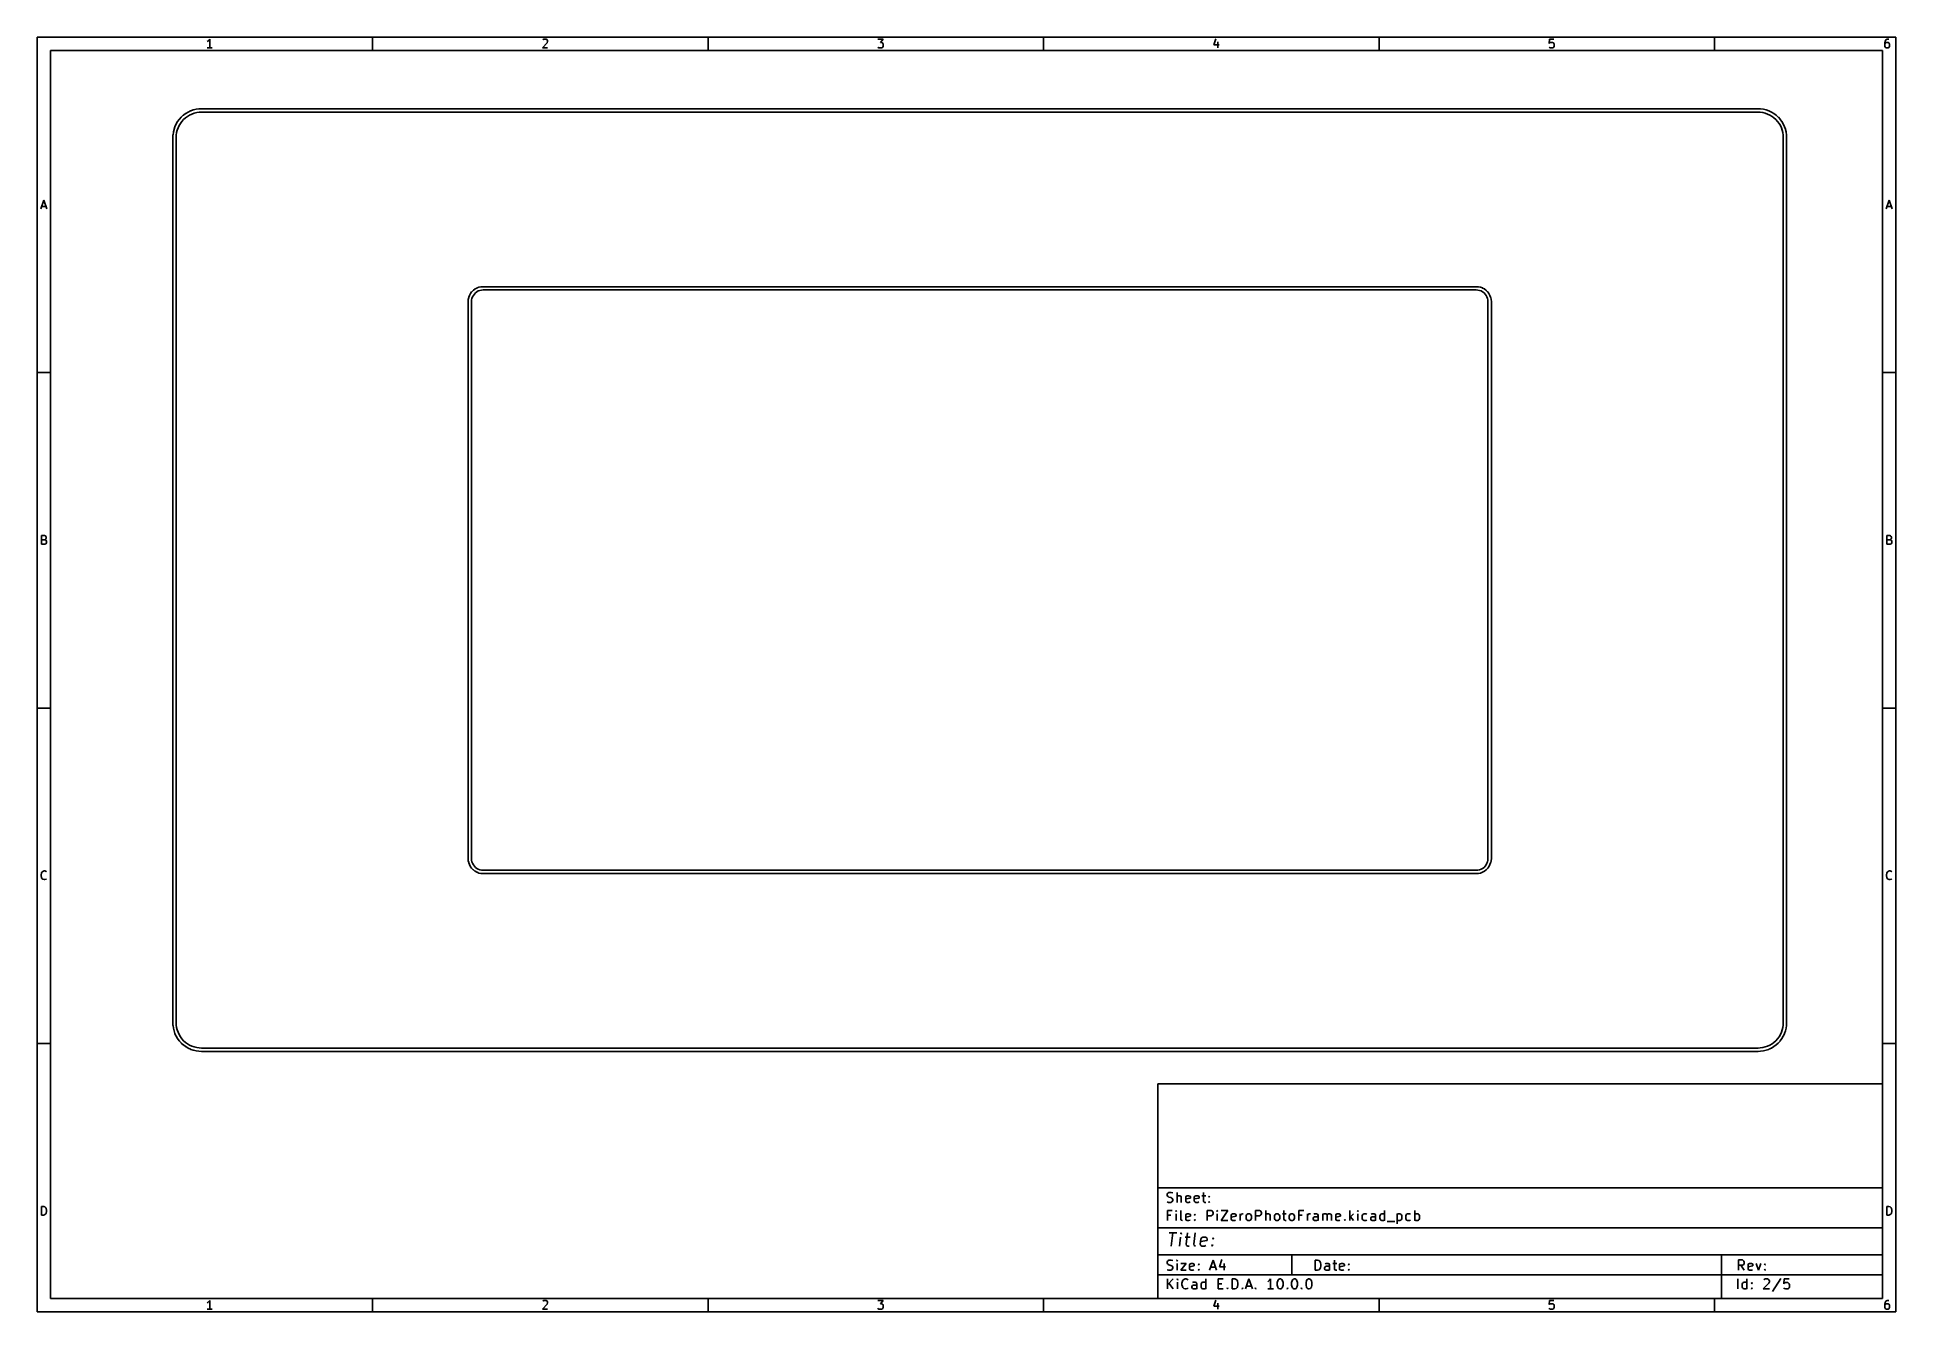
# Model space of a CAD drawing. Header units: inches. Extents: x 0.4 to 11.3, y -7.9 to -0.4.
import ezdxf

# ---------------------------------------------------------------- set-up
doc = ezdxf.new("R2010")
doc.units = ezdxf.units.IN
doc.header["$MEASUREMENT"] = 0
doc.layers.add('Edge.Cuts', color=254, linetype='CONTINUOUS', true_color=0xd0d2cd)

msp = doc.modelspace()

# ---------------------------------------------------------------- linework, layer by layer
at = {"layer": 'BLACK', "linetype": 'CONTINUOUS'}
for p, q in [((0.394, -0.394), (11.299, -0.394)), ((0.394, -7.874), (0.394, -0.394)), ((1.396, -0.417), (1.392, -0.42)), ((1.401, -0.413), (1.396, -0.417)), ((1.406, -0.405), (1.401, -0.413)), ((1.406, -0.456), (1.406, -0.405)), ((2.362, -0.472), (2.362, -0.394)), ((3.387, -0.427), (3.358, -0.456)), ((3.36, -0.41), (3.363, -0.408)), ((3.363, -0.408), (3.367, -0.405)), ((3.367, -0.405), (3.38, -0.405)), ((3.38, -0.405), (3.384, -0.408)), ((3.384, -0.408), (3.387, -0.41)), ((3.387, -0.41), (3.389, -0.415)), ((3.389, -0.42), (3.387, -0.427)), ((3.389, -0.415), (3.389, -0.42)), ((4.331, -0.472), (4.331, -0.394)), ((5.326, -0.405), (5.358, -0.405)), ((5.358, -0.405), (5.341, -0.425)), ((5.341, -0.425), (5.348, -0.425)), ((5.348, -0.425), (5.353, -0.427)), ((5.353, -0.427), (5.355, -0.43)), ((5.355, -0.43), (5.358, -0.435)), ((5.358, -0.435), (5.358, -0.447)), ((6.299, -0.472), (6.299, -0.394)), ((7.309, -0.403), (7.297, -0.439)), ((7.321, -0.422), (7.321, -0.456)), ((8.268, -0.472), (8.268, -0.394)), ((9.268, -0.405), (9.266, -0.43)), ((9.266, -0.43), (9.268, -0.427)), ((9.292, -0.405), (9.268, -0.405)), ((9.268, -0.427), (9.273, -0.425)), ((9.273, -0.425), (9.285, -0.425)), ((9.285, -0.425), (9.29, -0.427)), ((9.29, -0.427), (9.292, -0.43)), ((9.292, -0.43), (9.295, -0.435)), ((9.295, -0.435), (9.295, -0.447)), ((10.236, -0.472), (10.236, -0.394)), ((11.237, -0.417), (11.234, -0.427)), ((11.234, -0.427), (11.234, -0.447)), ((11.237, -0.43), (11.234, -0.435)), ((11.241, -0.41), (11.237, -0.417)), ((11.239, -0.427), (11.237, -0.43)), ((11.244, -0.425), (11.239, -0.427)), ((11.244, -0.408), (11.241, -0.41)), ((11.249, -0.405), (11.244, -0.408)), ((11.254, -0.425), (11.244, -0.425)), ((11.258, -0.405), (11.249, -0.405)), ((11.258, -0.427), (11.254, -0.425)), ((11.261, -0.43), (11.258, -0.427)), ((11.263, -0.435), (11.261, -0.43)), ((11.263, -0.447), (11.263, -0.435)), ((11.299, -0.394), (11.299, -7.874)), ((0.472, -0.472), (11.221, -0.472)), ((0.472, -7.796), (0.472, -0.472)), ((1.421, -0.456), (1.392, -0.456)), ((3.358, -0.456), (3.389, -0.456)), ((5.329, -0.454), (5.326, -0.452)), ((5.333, -0.456), (5.329, -0.454)), ((5.348, -0.456), (5.333, -0.456)), ((5.353, -0.454), (5.348, -0.456)), ((5.355, -0.452), (5.353, -0.454)), ((5.358, -0.447), (5.355, -0.452)), ((7.297, -0.439), (7.329, -0.439)), ((9.268, -0.454), (9.266, -0.452)), ((9.273, -0.456), (9.268, -0.454)), ((9.285, -0.456), (9.273, -0.456)), ((9.29, -0.454), (9.285, -0.456)), ((9.292, -0.452), (9.29, -0.454)), ((9.295, -0.447), (9.292, -0.452)), ((11.221, -0.472), (11.221, -7.796)), ((11.234, -0.447), (11.237, -0.452)), ((11.237, -0.452), (11.239, -0.454)), ((11.239, -0.454), (11.244, -0.456)), ((11.244, -0.456), (11.254, -0.456)), ((11.254, -0.456), (11.258, -0.454)), ((11.258, -0.454), (11.261, -0.452)), ((11.261, -0.452), (11.263, -0.447)), ((0.416, -1.401), (0.433, -1.35)), ((0.421, -1.387), (0.445, -1.387)), ((0.433, -1.35), (0.45, -1.401)), ((11.243, -1.401), (11.26, -1.35)), ((11.248, -1.387), (11.272, -1.387)), ((11.26, -1.35), (11.277, -1.401)), ((0.394, -2.362), (0.472, -2.362)), ((11.299, -2.362), (11.221, -2.362)), ((0.42, -3.37), (0.42, -3.319)), ((0.42, -3.319), (0.437, -3.319)), ((0.437, -3.343), (0.42, -3.343)), ((0.439, -3.37), (0.42, -3.37)), ((0.437, -3.319), (0.442, -3.321)), ((0.442, -3.341), (0.437, -3.343)), ((0.437, -3.343), (0.444, -3.345)), ((0.444, -3.367), (0.439, -3.37)), ((0.442, -3.321), (0.444, -3.324)), ((0.444, -3.338), (0.442, -3.341)), ((0.444, -3.324), (0.446, -3.328)), ((0.446, -3.333), (0.444, -3.338)), ((0.444, -3.345), (0.446, -3.348)), ((0.446, -3.365), (0.444, -3.367)), ((0.446, -3.328), (0.446, -3.333)), ((0.446, -3.348), (0.449, -3.353)), ((0.449, -3.36), (0.446, -3.365)), ((0.449, -3.353), (0.449, -3.36)), ((11.247, -3.37), (11.247, -3.319)), ((11.247, -3.319), (11.264, -3.319)), ((11.264, -3.343), (11.247, -3.343)), ((11.266, -3.37), (11.247, -3.37)), ((11.264, -3.319), (11.268, -3.321)), ((11.268, -3.341), (11.264, -3.343)), ((11.264, -3.343), (11.271, -3.345)), ((11.271, -3.367), (11.266, -3.37)), ((11.268, -3.321), (11.271, -3.324)), ((11.271, -3.338), (11.268, -3.341)), ((11.271, -3.324), (11.273, -3.328)), ((11.273, -3.333), (11.271, -3.338)), ((11.271, -3.345), (11.273, -3.348)), ((11.273, -3.365), (11.271, -3.367)), ((11.273, -3.328), (11.273, -3.333)), ((11.273, -3.348), (11.276, -3.353)), ((11.276, -3.36), (11.273, -3.365)), ((11.276, -3.353), (11.276, -3.36)), ((0.394, -4.331), (0.472, -4.331)), ((11.299, -4.331), (11.221, -4.331)), ((0.417, -5.309), (0.42, -5.299)), ((0.417, -5.316), (0.417, -5.309)), ((0.42, -5.326), (0.417, -5.316)), ((0.42, -5.299), (0.422, -5.294)), ((0.422, -5.331), (0.42, -5.326)), ((0.422, -5.294), (0.427, -5.29)), ((0.427, -5.336), (0.422, -5.331)), ((0.427, -5.29), (0.434, -5.287)), ((0.434, -5.338), (0.427, -5.336)), ((0.434, -5.287), (0.439, -5.287)), ((0.439, -5.338), (0.434, -5.338)), ((0.439, -5.287), (0.446, -5.29)), ((0.446, -5.336), (0.439, -5.338)), ((0.446, -5.29), (0.449, -5.292)), ((0.449, -5.333), (0.446, -5.336)), ((11.244, -5.309), (11.247, -5.299)), ((11.244, -5.316), (11.244, -5.309)), ((11.247, -5.326), (11.244, -5.316)), ((11.247, -5.299), (11.249, -5.294)), ((11.249, -5.331), (11.247, -5.326)), ((11.249, -5.294), (11.254, -5.29)), ((11.254, -5.336), (11.249, -5.331)), ((11.254, -5.29), (11.261, -5.287)), ((11.261, -5.338), (11.254, -5.336)), ((11.261, -5.287), (11.266, -5.287)), ((11.266, -5.338), (11.261, -5.338)), ((11.266, -5.287), (11.273, -5.29)), ((11.273, -5.336), (11.266, -5.338)), ((11.273, -5.29), (11.276, -5.292)), ((11.276, -5.333), (11.273, -5.336)), ((0.394, -6.299), (0.472, -6.299)), ((11.299, -6.299), (11.221, -6.299)), ((6.969, -6.536), (11.221, -6.536)), ((6.969, -7.796), (6.969, -6.536)), ((11.221, -6.536), (11.221, -7.796)), ((6.969, -7.146), (11.221, -7.146)), ((7.023, -7.184), (7.026, -7.179)), ((7.023, -7.19), (7.023, -7.184)), ((7.026, -7.195), (7.023, -7.19)), ((7.026, -7.179), (7.029, -7.176)), ((7.029, -7.198), (7.026, -7.195)), ((7.029, -7.176), (7.034, -7.173)), ((7.034, -7.173), (7.048, -7.173)), ((7.048, -7.173), (7.057, -7.176)), ((7.082, -7.232), (7.082, -7.173)), ((7.085, -7.195), (7.082, -7.198)), ((7.091, -7.193), (7.085, -7.195)), ((7.099, -7.193), (7.091, -7.193)), ((7.105, -7.195), (7.099, -7.193)), ((7.107, -7.201), (7.105, -7.195)), ((7.133, -7.201), (7.136, -7.195)), ((7.136, -7.195), (7.141, -7.193)), ((7.141, -7.193), (7.152, -7.193)), ((7.152, -7.193), (7.158, -7.195)), ((7.158, -7.195), (7.161, -7.201)), ((7.183, -7.201), (7.186, -7.195)), ((7.186, -7.195), (7.192, -7.193)), ((7.192, -7.193), (7.203, -7.193)), ((7.203, -7.193), (7.209, -7.195)), ((7.209, -7.195), (7.212, -7.201)), ((7.228, -7.193), (7.251, -7.193)), ((7.237, -7.173), (7.237, -7.224)), ((7.268, -7.198), (7.271, -7.195)), ((7.271, -7.195), (7.273, -7.198)), ((7.271, -7.195), (7.271, -7.201)), ((0.42, -7.307), (0.42, -7.256)), ((0.42, -7.256), (0.432, -7.256)), ((0.432, -7.256), (0.439, -7.258)), ((0.439, -7.304), (0.432, -7.307)), ((0.439, -7.258), (0.444, -7.263)), ((0.444, -7.3), (0.439, -7.304)), ((0.444, -7.263), (0.446, -7.268)), ((0.446, -7.295), (0.444, -7.3)), ((0.446, -7.268), (0.449, -7.278)), ((0.449, -7.285), (0.446, -7.295)), ((0.449, -7.278), (0.449, -7.285)), ((7.023, -7.229), (7.032, -7.232)), ((7.026, -7.338), (7.026, -7.279)), ((7.026, -7.279), (7.054, -7.279)), ((7.034, -7.201), (7.029, -7.198)), ((7.032, -7.232), (7.046, -7.232)), ((7.046, -7.204), (7.034, -7.201)), ((7.051, -7.207), (7.046, -7.204)), ((7.046, -7.232), (7.051, -7.229)), ((7.054, -7.21), (7.051, -7.207)), ((7.051, -7.229), (7.054, -7.226)), ((7.057, -7.215), (7.054, -7.21)), ((7.054, -7.226), (7.057, -7.221)), ((7.057, -7.221), (7.057, -7.215)), ((7.077, -7.279), (7.074, -7.282)), ((7.074, -7.282), (7.077, -7.285)), ((7.079, -7.282), (7.077, -7.279)), ((7.077, -7.279), (7.077, -7.285)), ((7.077, -7.285), (7.079, -7.282)), ((7.077, -7.338), (7.077, -7.299)), ((7.105, -7.33), (7.105, -7.279)), ((7.107, -7.232), (7.107, -7.201)), ((7.133, -7.224), (7.133, -7.201)), ((7.161, -7.207), (7.133, -7.212)), ((7.136, -7.229), (7.133, -7.224)), ((7.133, -7.307), (7.136, -7.302)), ((7.141, -7.232), (7.136, -7.229)), ((7.136, -7.302), (7.141, -7.299)), ((7.152, -7.232), (7.141, -7.232)), ((7.141, -7.299), (7.152, -7.299)), ((7.158, -7.229), (7.152, -7.232)), ((7.152, -7.299), (7.158, -7.302)), ((7.158, -7.302), (7.161, -7.307)), ((7.161, -7.201), (7.161, -7.207)), ((7.183, -7.224), (7.183, -7.201)), ((7.212, -7.207), (7.183, -7.212)), ((7.186, -7.229), (7.183, -7.224)), ((7.183, -7.305), (7.186, -7.302)), ((7.186, -7.307), (7.183, -7.305)), ((7.192, -7.232), (7.186, -7.229)), ((7.186, -7.302), (7.189, -7.305)), ((7.186, -7.302), (7.186, -7.307)), ((7.189, -7.305), (7.186, -7.307)), ((7.203, -7.232), (7.192, -7.232)), ((7.209, -7.229), (7.203, -7.232)), ((7.212, -7.201), (7.212, -7.207)), ((7.237, -7.224), (7.24, -7.229)), ((7.24, -7.229), (7.245, -7.232)), ((7.245, -7.232), (7.251, -7.232)), ((7.259, -7.338), (7.259, -7.279)), ((7.259, -7.279), (7.282, -7.279)), ((7.271, -7.201), (7.268, -7.198)), ((7.268, -7.229), (7.271, -7.226)), ((7.271, -7.232), (7.268, -7.229)), ((7.273, -7.198), (7.271, -7.201)), ((7.271, -7.226), (7.273, -7.229)), ((7.271, -7.226), (7.271, -7.232)), ((7.273, -7.229), (7.271, -7.232)), ((7.282, -7.279), (7.287, -7.282)), ((7.287, -7.282), (7.29, -7.285)), ((7.29, -7.305), (7.287, -7.307)), ((7.29, -7.285), (7.293, -7.291)), ((7.293, -7.299), (7.29, -7.305)), ((7.293, -7.291), (7.293, -7.299)), ((7.318, -7.279), (7.316, -7.282)), ((7.316, -7.282), (7.318, -7.285)), ((7.321, -7.282), (7.318, -7.279)), ((7.318, -7.279), (7.318, -7.285)), ((7.318, -7.285), (7.321, -7.282)), ((7.318, -7.338), (7.318, -7.299)), ((7.341, -7.279), (7.38, -7.279)), ((7.38, -7.279), (7.341, -7.338)), ((7.4, -7.307), (7.403, -7.302)), ((7.403, -7.302), (7.408, -7.299)), ((7.408, -7.299), (7.42, -7.299)), ((7.42, -7.299), (7.425, -7.302)), ((7.425, -7.302), (7.428, -7.307)), ((7.453, -7.338), (7.453, -7.299)), ((7.453, -7.31), (7.456, -7.305)), ((7.456, -7.305), (7.459, -7.302)), ((7.459, -7.302), (7.465, -7.299)), ((7.465, -7.299), (7.47, -7.299)), ((7.487, -7.31), (7.49, -7.305)), ((7.49, -7.305), (7.493, -7.302)), ((7.493, -7.302), (7.498, -7.299)), ((7.498, -7.299), (7.507, -7.299)), ((7.507, -7.299), (7.512, -7.302)), ((7.512, -7.302), (7.515, -7.305)), ((7.515, -7.305), (7.518, -7.31)), ((7.543, -7.338), (7.543, -7.279)), ((7.543, -7.279), (7.566, -7.279)), ((7.566, -7.279), (7.571, -7.282)), ((7.571, -7.282), (7.574, -7.285)), ((7.574, -7.305), (7.571, -7.307)), ((7.574, -7.285), (7.577, -7.291)), ((7.577, -7.299), (7.574, -7.305)), ((7.577, -7.291), (7.577, -7.299)), ((7.602, -7.338), (7.602, -7.279)), ((7.605, -7.302), (7.602, -7.305)), ((7.611, -7.299), (7.605, -7.302)), ((7.619, -7.299), (7.611, -7.299)), ((7.625, -7.302), (7.619, -7.299)), ((7.628, -7.307), (7.625, -7.302)), ((7.653, -7.31), (7.656, -7.305)), ((7.656, -7.305), (7.659, -7.302)), ((7.659, -7.302), (7.664, -7.299)), ((7.664, -7.299), (7.673, -7.299)), ((7.673, -7.299), (7.678, -7.302)), ((7.678, -7.302), (7.681, -7.305)), ((7.681, -7.305), (7.684, -7.31)), ((7.701, -7.299), (7.723, -7.299)), ((7.709, -7.279), (7.709, -7.33)), ((7.74, -7.31), (7.743, -7.305)), ((7.743, -7.305), (7.746, -7.302)), ((7.746, -7.302), (7.751, -7.299)), ((7.751, -7.299), (7.76, -7.299)), ((7.76, -7.299), (7.766, -7.302)), ((7.766, -7.302), (7.768, -7.305)), ((7.768, -7.305), (7.771, -7.31)), ((7.796, -7.338), (7.796, -7.279)), ((7.796, -7.279), (7.825, -7.279)), ((7.847, -7.338), (7.847, -7.299)), ((7.847, -7.31), (7.85, -7.305)), ((7.85, -7.305), (7.853, -7.302)), ((7.853, -7.302), (7.858, -7.299)), ((7.858, -7.299), (7.864, -7.299)), ((7.889, -7.299), (7.884, -7.302)), ((7.9, -7.299), (7.889, -7.299)), ((7.906, -7.302), (7.9, -7.299)), ((7.909, -7.307), (7.906, -7.302)), ((7.937, -7.338), (7.937, -7.299)), ((7.937, -7.305), (7.94, -7.302)), ((7.94, -7.302), (7.945, -7.299)), ((7.945, -7.299), (7.954, -7.299)), ((7.954, -7.299), (7.96, -7.302)), ((7.96, -7.302), (7.962, -7.307)), ((7.962, -7.307), (7.965, -7.302)), ((7.965, -7.302), (7.971, -7.299)), ((7.971, -7.299), (7.979, -7.299)), ((7.979, -7.299), (7.985, -7.302)), ((7.985, -7.302), (7.988, -7.307)), ((8.013, -7.307), (8.016, -7.302)), ((8.016, -7.302), (8.021, -7.299)), ((8.021, -7.299), (8.033, -7.299)), ((8.033, -7.299), (8.038, -7.302)), ((8.038, -7.302), (8.041, -7.307)), ((8.095, -7.338), (8.095, -7.279)), ((8.117, -7.299), (8.095, -7.321)), ((8.142, -7.279), (8.14, -7.282)), ((8.14, -7.282), (8.142, -7.285)), ((8.145, -7.282), (8.142, -7.279)), ((8.142, -7.279), (8.142, -7.285)), ((8.142, -7.285), (8.145, -7.282)), ((8.142, -7.338), (8.142, -7.299)), ((8.168, -7.31), (8.17, -7.305)), ((8.17, -7.305), (8.173, -7.302)), ((8.173, -7.302), (8.179, -7.299)), ((8.179, -7.299), (8.19, -7.299)), ((8.19, -7.299), (8.196, -7.302)), ((8.227, -7.299), (8.221, -7.302)), ((8.238, -7.299), (8.227, -7.299)), ((8.244, -7.302), (8.238, -7.299)), ((8.246, -7.307), (8.244, -7.302)), ((8.272, -7.31), (8.275, -7.305)), ((8.275, -7.305), (8.277, -7.302)), ((8.277, -7.302), (8.283, -7.299)), ((8.283, -7.299), (8.294, -7.299)), ((8.294, -7.299), (8.3, -7.302)), ((8.3, -7.338), (8.3, -7.279)), ((8.373, -7.299), (8.373, -7.358)), ((8.373, -7.302), (8.379, -7.299)), ((8.379, -7.299), (8.39, -7.299)), ((8.39, -7.299), (8.395, -7.302)), ((8.395, -7.302), (8.398, -7.305)), ((8.398, -7.305), (8.401, -7.31)), ((8.424, -7.31), (8.426, -7.305)), ((8.426, -7.305), (8.429, -7.302)), ((8.429, -7.302), (8.435, -7.299)), ((8.435, -7.299), (8.446, -7.299)), ((8.446, -7.299), (8.452, -7.302)), ((8.477, -7.338), (8.477, -7.279)), ((8.477, -7.302), (8.483, -7.299)), ((8.483, -7.299), (8.494, -7.299)), ((8.494, -7.299), (8.499, -7.302)), ((8.499, -7.302), (8.502, -7.305)), ((8.502, -7.305), (8.505, -7.31)), ((11.247, -7.307), (11.247, -7.256)), ((11.247, -7.256), (11.259, -7.256)), ((11.259, -7.256), (11.266, -7.258)), ((11.266, -7.304), (11.259, -7.307)), ((11.266, -7.258), (11.271, -7.263)), ((11.271, -7.3), (11.266, -7.304)), ((11.271, -7.263), (11.273, -7.268)), ((11.273, -7.295), (11.271, -7.3)), ((11.273, -7.268), (11.276, -7.278)), ((11.276, -7.285), (11.273, -7.295)), ((11.276, -7.278), (11.276, -7.285)), ((0.432, -7.307), (0.42, -7.307)), ((6.969, -7.382), (11.221, -7.382)), ((7.046, -7.307), (7.026, -7.307)), ((7.035, -7.41), (7.08, -7.41)), ((7.048, -7.489), (7.058, -7.41)), ((7.106, -7.41), (7.102, -7.414)), ((7.102, -7.414), (7.105, -7.417)), ((7.107, -7.336), (7.105, -7.33)), ((7.106, -7.41), (7.105, -7.417)), ((7.105, -7.417), (7.11, -7.414)), ((7.11, -7.414), (7.106, -7.41)), ((7.113, -7.338), (7.107, -7.336)), ((7.133, -7.33), (7.133, -7.307)), ((7.161, -7.313), (7.133, -7.319)), ((7.136, -7.336), (7.133, -7.33)), ((7.144, -7.41), (7.135, -7.477)), ((7.141, -7.338), (7.136, -7.336)), ((7.152, -7.338), (7.141, -7.338)), ((7.158, -7.336), (7.152, -7.338)), ((7.161, -7.307), (7.161, -7.313)), ((7.18, -7.477), (7.189, -7.41)), ((7.183, -7.336), (7.186, -7.333)), ((7.186, -7.338), (7.183, -7.336)), ((7.186, -7.333), (7.189, -7.336)), ((7.186, -7.333), (7.186, -7.338)), ((7.189, -7.336), (7.186, -7.338)), ((7.282, -7.31), (7.259, -7.31)), ((7.287, -7.307), (7.282, -7.31)), ((7.341, -7.338), (7.38, -7.338)), ((7.4, -7.33), (7.4, -7.307)), ((7.428, -7.313), (7.4, -7.319)), ((7.403, -7.336), (7.4, -7.33)), ((7.408, -7.338), (7.403, -7.336)), ((7.42, -7.338), (7.408, -7.338)), ((7.425, -7.336), (7.42, -7.338)), ((7.428, -7.307), (7.428, -7.313)), ((7.487, -7.327), (7.487, -7.31)), ((7.49, -7.333), (7.487, -7.327)), ((7.493, -7.336), (7.49, -7.333)), ((7.498, -7.338), (7.493, -7.336)), ((7.507, -7.338), (7.498, -7.338)), ((7.512, -7.336), (7.507, -7.338)), ((7.515, -7.333), (7.512, -7.336)), ((7.518, -7.327), (7.515, -7.333)), ((7.518, -7.31), (7.518, -7.327)), ((7.566, -7.31), (7.543, -7.31)), ((7.571, -7.307), (7.566, -7.31)), ((7.628, -7.338), (7.628, -7.307)), ((7.653, -7.327), (7.653, -7.31)), ((7.656, -7.333), (7.653, -7.327)), ((7.659, -7.336), (7.656, -7.333)), ((7.664, -7.338), (7.659, -7.336)), ((7.673, -7.338), (7.664, -7.338)), ((7.678, -7.336), (7.673, -7.338)), ((7.681, -7.333), (7.678, -7.336)), ((7.684, -7.327), (7.681, -7.333)), ((7.684, -7.31), (7.684, -7.327)), ((7.709, -7.33), (7.712, -7.336)), ((7.712, -7.336), (7.718, -7.338)), ((7.718, -7.338), (7.723, -7.338)), ((7.74, -7.327), (7.74, -7.31)), ((7.743, -7.333), (7.74, -7.327)), ((7.746, -7.336), (7.743, -7.333)), ((7.751, -7.338), (7.746, -7.336)), ((7.76, -7.338), (7.751, -7.338)), ((7.766, -7.336), (7.76, -7.338)), ((7.768, -7.333), (7.766, -7.336)), ((7.771, -7.327), (7.768, -7.333)), ((7.771, -7.31), (7.771, -7.327)), ((7.816, -7.307), (7.796, -7.307)), ((7.881, -7.324), (7.884, -7.319)), ((7.881, -7.33), (7.881, -7.324)), ((7.884, -7.336), (7.881, -7.33)), ((7.884, -7.319), (7.889, -7.316)), ((7.889, -7.338), (7.884, -7.336)), ((7.889, -7.316), (7.903, -7.316)), ((7.903, -7.338), (7.889, -7.338)), ((7.903, -7.316), (7.909, -7.313)), ((7.909, -7.336), (7.903, -7.338)), ((7.909, -7.338), (7.909, -7.307)), ((7.962, -7.307), (7.962, -7.338)), ((7.988, -7.307), (7.988, -7.338)), ((8.013, -7.33), (8.013, -7.307)), ((8.041, -7.313), (8.013, -7.319)), ((8.016, -7.336), (8.013, -7.33)), ((8.021, -7.338), (8.016, -7.336)), ((8.033, -7.338), (8.021, -7.338)), ((8.038, -7.336), (8.033, -7.338)), ((8.041, -7.307), (8.041, -7.313)), ((8.064, -7.336), (8.066, -7.333)), ((8.066, -7.338), (8.064, -7.336)), ((8.066, -7.333), (8.069, -7.336)), ((8.066, -7.333), (8.066, -7.338)), ((8.069, -7.336), (8.066, -7.338)), ((8.1, -7.316), (8.117, -7.338)), ((8.168, -7.327), (8.168, -7.31)), ((8.17, -7.333), (8.168, -7.327)), ((8.173, -7.336), (8.17, -7.333)), ((8.179, -7.338), (8.173, -7.336)), ((8.19, -7.338), (8.179, -7.338)), ((8.196, -7.336), (8.19, -7.338)), ((8.218, -7.324), (8.221, -7.319)), ((8.218, -7.33), (8.218, -7.324)), ((8.221, -7.336), (8.218, -7.33)), ((8.221, -7.319), (8.227, -7.316)), ((8.227, -7.338), (8.221, -7.336)), ((8.227, -7.316), (8.241, -7.316)), ((8.241, -7.338), (8.227, -7.338)), ((8.241, -7.316), (8.246, -7.313)), ((8.246, -7.336), (8.241, -7.338)), ((8.246, -7.338), (8.246, -7.307)), ((8.272, -7.327), (8.272, -7.31)), ((8.275, -7.333), (8.272, -7.327)), ((8.277, -7.336), (8.275, -7.333)), ((8.283, -7.338), (8.277, -7.336)), ((8.294, -7.338), (8.283, -7.338)), ((8.3, -7.336), (8.294, -7.338)), ((8.314, -7.344), (8.359, -7.344)), ((8.379, -7.338), (8.373, -7.336)), ((8.39, -7.338), (8.379, -7.338)), ((8.395, -7.336), (8.39, -7.338)), ((8.398, -7.333), (8.395, -7.336)), ((8.401, -7.327), (8.398, -7.333)), ((8.401, -7.31), (8.401, -7.327)), ((8.424, -7.327), (8.424, -7.31)), ((8.426, -7.333), (8.424, -7.327)), ((8.429, -7.336), (8.426, -7.333)), ((8.435, -7.338), (8.429, -7.336)), ((8.446, -7.338), (8.435, -7.338)), ((8.452, -7.336), (8.446, -7.338)), ((8.483, -7.338), (8.477, -7.336)), ((8.494, -7.338), (8.483, -7.338)), ((8.499, -7.336), (8.494, -7.338)), ((8.502, -7.333), (8.499, -7.336)), ((8.505, -7.327), (8.502, -7.333)), ((8.505, -7.31), (8.505, -7.327)), ((11.259, -7.307), (11.247, -7.307)), ((7.097, -7.489), (7.103, -7.436)), ((7.129, -7.436), (7.159, -7.436)), ((7.135, -7.477), (7.138, -7.485)), ((7.138, -7.485), (7.145, -7.489)), ((7.145, -7.489), (7.153, -7.489)), ((7.183, -7.485), (7.18, -7.477)), ((7.19, -7.489), (7.183, -7.485)), ((7.218, -7.477), (7.222, -7.447)), ((7.221, -7.485), (7.218, -7.477)), ((7.258, -7.455), (7.22, -7.462)), ((7.228, -7.489), (7.221, -7.485)), ((7.222, -7.447), (7.226, -7.44)), ((7.226, -7.44), (7.234, -7.436)), ((7.243, -7.489), (7.228, -7.489)), ((7.234, -7.436), (7.249, -7.436)), ((7.251, -7.485), (7.243, -7.489)), ((7.249, -7.436), (7.256, -7.44)), ((7.256, -7.44), (7.259, -7.447)), ((7.259, -7.447), (7.258, -7.455)), ((7.285, -7.485), (7.289, -7.481)), ((7.288, -7.489), (7.285, -7.485)), ((7.289, -7.481), (7.288, -7.489)), ((7.292, -7.485), (7.288, -7.489)), ((7.289, -7.481), (7.292, -7.485)), ((7.29, -7.444), (7.294, -7.44)), ((7.293, -7.447), (7.29, -7.444)), ((7.294, -7.44), (7.293, -7.447)), ((7.297, -7.444), (7.293, -7.447)), ((7.294, -7.44), (7.297, -7.444)), ((6.969, -7.54), (11.221, -7.54)), ((7.023, -7.582), (7.026, -7.576)), ((7.023, -7.587), (7.023, -7.582)), ((7.026, -7.593), (7.023, -7.587)), ((7.023, -7.627), (7.032, -7.63)), ((7.026, -7.576), (7.029, -7.573)), ((7.029, -7.596), (7.026, -7.593)), ((7.029, -7.573), (7.034, -7.571)), ((7.034, -7.599), (7.029, -7.596)), ((7.032, -7.63), (7.046, -7.63)), ((7.034, -7.571), (7.048, -7.571)), ((7.046, -7.602), (7.034, -7.599)), ((7.051, -7.604), (7.046, -7.602)), ((7.046, -7.63), (7.051, -7.627)), ((7.048, -7.571), (7.057, -7.573)), ((7.054, -7.607), (7.051, -7.604)), ((7.051, -7.627), (7.054, -7.624)), ((7.057, -7.613), (7.054, -7.607)), ((7.054, -7.624), (7.057, -7.618)), ((7.057, -7.618), (7.057, -7.613)), ((7.082, -7.571), (7.079, -7.573)), ((7.079, -7.573), (7.082, -7.576)), ((7.085, -7.573), (7.082, -7.571)), ((7.082, -7.571), (7.082, -7.576)), ((7.082, -7.576), (7.085, -7.573)), ((7.082, -7.63), (7.082, -7.59)), ((7.105, -7.59), (7.136, -7.59)), ((7.136, -7.59), (7.105, -7.63)), ((7.105, -7.63), (7.136, -7.63)), ((7.155, -7.599), (7.158, -7.593)), ((7.155, -7.621), (7.155, -7.599)), ((7.183, -7.604), (7.155, -7.61)), ((7.158, -7.627), (7.155, -7.621)), ((7.158, -7.593), (7.164, -7.59)), ((7.164, -7.63), (7.158, -7.627)), ((7.164, -7.59), (7.175, -7.59)), ((7.175, -7.63), (7.164, -7.63)), ((7.175, -7.59), (7.181, -7.593)), ((7.181, -7.627), (7.175, -7.63)), ((7.181, -7.593), (7.183, -7.599)), ((7.183, -7.599), (7.183, -7.604)), ((7.206, -7.596), (7.209, -7.593)), ((7.209, -7.599), (7.206, -7.596)), ((7.206, -7.627), (7.209, -7.624)), ((7.209, -7.63), (7.206, -7.627)), ((7.209, -7.593), (7.212, -7.596)), ((7.209, -7.593), (7.209, -7.599)), ((7.212, -7.596), (7.209, -7.599)), ((7.209, -7.624), (7.212, -7.627)), ((7.209, -7.624), (7.209, -7.63)), ((7.212, -7.627), (7.209, -7.63)), ((7.273, -7.63), (7.293, -7.571)), ((7.279, -7.613), (7.307, -7.613)), ((7.293, -7.571), (7.313, -7.63)), ((7.344, -7.568), (7.33, -7.61)), ((7.33, -7.61), (7.366, -7.61)), ((7.358, -7.59), (7.358, -7.63)), ((7.756, -7.54), (7.756, -7.658)), ((7.892, -7.63), (7.892, -7.571)), ((7.892, -7.571), (7.906, -7.571)), ((7.906, -7.63), (7.892, -7.63)), ((7.906, -7.571), (7.915, -7.573)), ((7.915, -7.627), (7.906, -7.63)), ((7.915, -7.573), (7.92, -7.579)), ((7.92, -7.621), (7.915, -7.627)), ((7.92, -7.579), (7.923, -7.585)), ((7.923, -7.616), (7.92, -7.621)), ((7.923, -7.585), (7.926, -7.596)), ((7.926, -7.604), (7.923, -7.616)), ((7.926, -7.596), (7.926, -7.604)), ((7.948, -7.616), (7.951, -7.61)), ((7.948, -7.621), (7.948, -7.616)), ((7.951, -7.627), (7.948, -7.621)), ((7.957, -7.59), (7.951, -7.593)), ((7.951, -7.61), (7.957, -7.607)), ((7.957, -7.63), (7.951, -7.627)), ((7.968, -7.59), (7.957, -7.59)), ((7.957, -7.607), (7.971, -7.607)), ((7.971, -7.63), (7.957, -7.63)), ((7.974, -7.593), (7.968, -7.59)), ((7.971, -7.607), (7.976, -7.604)), ((7.976, -7.627), (7.971, -7.63)), ((7.976, -7.599), (7.974, -7.593)), ((7.976, -7.63), (7.976, -7.599)), ((7.996, -7.59), (8.019, -7.59)), ((8.005, -7.571), (8.005, -7.621)), ((8.005, -7.621), (8.007, -7.627)), ((8.007, -7.627), (8.013, -7.63)), ((8.013, -7.63), (8.019, -7.63)), ((8.035, -7.599), (8.038, -7.593)), ((8.035, -7.621), (8.035, -7.599)), ((8.064, -7.604), (8.035, -7.61)), ((8.038, -7.627), (8.035, -7.621)), ((8.038, -7.593), (8.044, -7.59)), ((8.044, -7.63), (8.038, -7.627)), ((8.044, -7.59), (8.055, -7.59)), ((8.055, -7.63), (8.044, -7.63)), ((8.055, -7.59), (8.061, -7.593)), ((8.061, -7.627), (8.055, -7.63)), ((8.061, -7.593), (8.064, -7.599)), ((8.064, -7.599), (8.064, -7.604)), ((8.086, -7.596), (8.089, -7.593)), ((8.089, -7.599), (8.086, -7.596)), ((8.086, -7.627), (8.089, -7.624)), ((8.089, -7.63), (8.086, -7.627)), ((8.089, -7.593), (8.092, -7.596)), ((8.089, -7.593), (8.089, -7.599)), ((8.092, -7.596), (8.089, -7.599)), ((8.089, -7.624), (8.092, -7.627)), ((8.089, -7.624), (8.089, -7.63)), ((8.092, -7.627), (8.089, -7.63)), ((10.276, -7.54), (10.276, -7.796)), ((10.376, -7.629), (10.376, -7.57)), ((10.376, -7.57), (10.399, -7.57)), ((10.399, -7.601), (10.376, -7.601)), ((10.41, -7.629), (10.39, -7.601)), ((10.399, -7.57), (10.404, -7.573)), ((10.404, -7.598), (10.399, -7.601)), ((10.404, -7.573), (10.407, -7.576)), ((10.407, -7.596), (10.404, -7.598)), ((10.407, -7.576), (10.41, -7.582)), ((10.41, -7.59), (10.407, -7.596)), ((10.41, -7.582), (10.41, -7.59)), ((10.432, -7.598), (10.435, -7.593)), ((10.432, -7.621), (10.432, -7.598)), ((10.461, -7.604), (10.432, -7.61)), ((10.435, -7.627), (10.432, -7.621)), ((10.435, -7.593), (10.441, -7.59)), ((10.441, -7.629), (10.435, -7.627)), ((10.441, -7.59), (10.452, -7.59)), ((10.452, -7.629), (10.441, -7.629)), ((10.452, -7.59), (10.458, -7.593)), ((10.458, -7.627), (10.452, -7.629)), ((10.458, -7.593), (10.461, -7.598)), ((10.461, -7.598), (10.461, -7.604)), ((10.48, -7.59), (10.494, -7.629)), ((10.494, -7.629), (10.508, -7.59)), ((10.528, -7.596), (10.531, -7.593)), ((10.531, -7.598), (10.528, -7.596)), ((10.528, -7.627), (10.531, -7.624)), ((10.531, -7.629), (10.528, -7.627)), ((10.531, -7.593), (10.534, -7.596)), ((10.531, -7.593), (10.531, -7.598)), ((10.534, -7.596), (10.531, -7.598)), ((10.531, -7.624), (10.534, -7.627)), ((10.531, -7.624), (10.531, -7.629)), ((10.534, -7.627), (10.531, -7.629)), ((6.969, -7.658), (11.221, -7.658)), ((7.026, -7.74), (7.026, -7.681)), ((7.06, -7.681), (7.026, -7.715)), ((7.06, -7.74), (7.034, -7.706)), ((7.085, -7.681), (7.082, -7.684)), ((7.082, -7.684), (7.085, -7.686)), ((7.088, -7.684), (7.085, -7.681)), ((7.085, -7.681), (7.085, -7.686)), ((7.085, -7.686), (7.088, -7.684)), ((7.085, -7.74), (7.085, -7.701)), ((7.11, -7.706), (7.113, -7.695)), ((7.11, -7.715), (7.11, -7.706)), ((7.113, -7.726), (7.11, -7.715)), ((7.113, -7.695), (7.116, -7.689)), ((7.116, -7.731), (7.113, -7.726)), ((7.116, -7.689), (7.122, -7.684)), ((7.122, -7.737), (7.116, -7.731)), ((7.122, -7.684), (7.13, -7.681)), ((7.13, -7.74), (7.122, -7.737)), ((7.13, -7.681), (7.136, -7.681)), ((7.136, -7.74), (7.13, -7.74)), ((7.136, -7.681), (7.144, -7.684)), ((7.144, -7.737), (7.136, -7.74)), ((7.144, -7.684), (7.147, -7.686)), ((7.147, -7.734), (7.144, -7.737)), ((7.169, -7.726), (7.172, -7.72)), ((7.169, -7.731), (7.169, -7.726)), ((7.172, -7.737), (7.169, -7.731)), ((7.178, -7.701), (7.172, -7.703)), ((7.172, -7.72), (7.178, -7.717)), ((7.178, -7.74), (7.172, -7.737)), ((7.189, -7.701), (7.178, -7.701)), ((7.178, -7.717), (7.192, -7.717)), ((7.192, -7.74), (7.178, -7.74)), ((7.195, -7.703), (7.189, -7.701)), ((7.192, -7.717), (7.197, -7.715)), ((7.197, -7.737), (7.192, -7.74)), ((7.197, -7.709), (7.195, -7.703)), ((7.197, -7.74), (7.197, -7.709)), ((7.223, -7.712), (7.226, -7.706)), ((7.223, -7.729), (7.223, -7.712)), ((7.226, -7.734), (7.223, -7.729)), ((7.226, -7.706), (7.228, -7.703)), ((7.228, -7.737), (7.226, -7.734)), ((7.228, -7.703), (7.234, -7.701)), ((7.234, -7.74), (7.228, -7.737)), ((7.234, -7.701), (7.245, -7.701)), ((7.245, -7.74), (7.234, -7.74)), ((7.245, -7.701), (7.251, -7.703)), ((7.251, -7.737), (7.245, -7.74)), ((7.251, -7.74), (7.251, -7.681)), ((7.324, -7.74), (7.324, -7.681)), ((7.324, -7.681), (7.352, -7.681)), ((7.324, -7.709), (7.344, -7.709)), ((7.352, -7.74), (7.324, -7.74)), ((7.375, -7.737), (7.377, -7.734)), ((7.377, -7.74), (7.375, -7.737)), ((7.377, -7.734), (7.38, -7.737)), ((7.377, -7.734), (7.377, -7.74)), ((7.38, -7.737), (7.377, -7.74)), ((7.406, -7.74), (7.406, -7.681)), ((7.406, -7.681), (7.42, -7.681)), ((7.42, -7.74), (7.406, -7.74)), ((7.42, -7.681), (7.428, -7.684)), ((7.428, -7.737), (7.42, -7.74)), ((7.428, -7.684), (7.434, -7.689)), ((7.434, -7.731), (7.428, -7.737)), ((7.434, -7.689), (7.436, -7.695)), ((7.436, -7.726), (7.434, -7.731)), ((7.436, -7.695), (7.439, -7.706)), ((7.439, -7.715), (7.436, -7.726)), ((7.439, -7.706), (7.439, -7.715)), ((7.462, -7.737), (7.465, -7.734)), ((7.465, -7.74), (7.462, -7.737)), ((7.465, -7.734), (7.467, -7.737)), ((7.465, -7.734), (7.465, -7.74)), ((7.467, -7.737), (7.465, -7.74)), ((7.484, -7.74), (7.504, -7.681)), ((7.49, -7.723), (7.518, -7.723)), ((7.504, -7.681), (7.524, -7.74)), ((7.541, -7.737), (7.543, -7.734)), ((7.543, -7.74), (7.541, -7.737)), ((7.543, -7.734), (7.546, -7.737)), ((7.543, -7.734), (7.543, -7.74)), ((7.546, -7.737), (7.543, -7.74)), ((7.619, -7.695), (7.614, -7.698)), ((7.647, -7.74), (7.614, -7.74)), ((7.625, -7.689), (7.619, -7.695)), ((7.631, -7.681), (7.625, -7.689)), ((7.631, -7.74), (7.631, -7.681)), ((7.67, -7.703), (7.673, -7.692)), ((7.67, -7.717), (7.67, -7.703)), ((7.673, -7.729), (7.67, -7.717)), ((7.673, -7.692), (7.676, -7.686)), ((7.676, -7.734), (7.673, -7.729)), ((7.676, -7.686), (7.678, -7.684)), ((7.678, -7.737), (7.676, -7.734)), ((7.678, -7.684), (7.684, -7.681)), ((7.684, -7.74), (7.678, -7.737)), ((7.684, -7.681), (7.69, -7.681)), ((7.69, -7.74), (7.684, -7.74)), ((7.69, -7.681), (7.695, -7.684)), ((7.695, -7.737), (7.69, -7.74)), ((7.695, -7.684), (7.698, -7.686)), ((7.698, -7.734), (7.695, -7.737)), ((7.698, -7.686), (7.701, -7.692)), ((7.701, -7.729), (7.698, -7.734)), ((7.701, -7.692), (7.704, -7.703)), ((7.704, -7.717), (7.701, -7.729)), ((7.704, -7.703), (7.704, -7.717)), ((7.726, -7.737), (7.729, -7.734)), ((7.729, -7.74), (7.726, -7.737)), ((7.729, -7.734), (7.732, -7.737)), ((7.729, -7.734), (7.729, -7.74)), ((7.732, -7.737), (7.729, -7.74)), ((7.754, -7.703), (7.757, -7.692)), ((7.754, -7.717), (7.754, -7.703)), ((7.757, -7.729), (7.754, -7.717)), ((7.757, -7.692), (7.76, -7.686)), ((7.76, -7.734), (7.757, -7.729)), ((7.76, -7.686), (7.763, -7.684)), ((7.763, -7.737), (7.76, -7.734)), ((7.763, -7.684), (7.768, -7.681)), ((7.768, -7.74), (7.763, -7.737)), ((7.768, -7.681), (7.774, -7.681)), ((7.774, -7.74), (7.768, -7.74)), ((7.774, -7.681), (7.78, -7.684)), ((7.78, -7.737), (7.774, -7.74)), ((7.78, -7.684), (7.782, -7.686)), ((7.782, -7.734), (7.78, -7.737)), ((7.782, -7.686), (7.785, -7.692)), ((7.785, -7.729), (7.782, -7.734)), ((7.785, -7.692), (7.788, -7.703)), ((7.788, -7.717), (7.785, -7.729)), ((7.788, -7.703), (7.788, -7.717)), ((7.81, -7.737), (7.813, -7.734)), ((7.813, -7.74), (7.81, -7.737)), ((7.813, -7.734), (7.816, -7.737)), ((7.813, -7.734), (7.813, -7.74)), ((7.816, -7.737), (7.813, -7.74)), ((7.839, -7.703), (7.841, -7.692)), ((7.839, -7.717), (7.839, -7.703)), ((7.841, -7.729), (7.839, -7.717)), ((7.841, -7.692), (7.844, -7.686)), ((7.844, -7.734), (7.841, -7.729)), ((7.844, -7.686), (7.847, -7.684)), ((7.847, -7.737), (7.844, -7.734)), ((7.847, -7.684), (7.853, -7.681)), ((7.853, -7.74), (7.847, -7.737)), ((7.853, -7.681), (7.858, -7.681)), ((7.858, -7.74), (7.853, -7.74)), ((7.858, -7.681), (7.864, -7.684)), ((7.864, -7.737), (7.858, -7.74)), ((7.864, -7.684), (7.867, -7.686)), ((7.867, -7.734), (7.864, -7.737)), ((7.867, -7.686), (7.87, -7.692)), ((7.87, -7.729), (7.867, -7.734)), ((7.87, -7.692), (7.872, -7.703)), ((7.872, -7.717), (7.87, -7.729)), ((7.872, -7.703), (7.872, -7.717)), ((10.372, -7.74), (10.372, -7.681)), ((10.398, -7.712), (10.4, -7.706)), ((10.398, -7.729), (10.398, -7.712)), ((10.4, -7.734), (10.398, -7.729)), ((10.4, -7.706), (10.403, -7.703)), ((10.403, -7.737), (10.4, -7.734)), ((10.403, -7.703), (10.409, -7.701)), ((10.409, -7.74), (10.403, -7.737)), ((10.409, -7.701), (10.42, -7.701)), ((10.42, -7.74), (10.409, -7.74)), ((10.42, -7.701), (10.426, -7.703)), ((10.426, -7.737), (10.42, -7.74)), ((10.426, -7.74), (10.426, -7.681)), ((10.451, -7.706), (10.454, -7.703)), ((10.454, -7.709), (10.451, -7.706)), ((10.451, -7.737), (10.454, -7.734)), ((10.454, -7.74), (10.451, -7.737)), ((10.454, -7.703), (10.457, -7.706)), ((10.454, -7.703), (10.454, -7.709)), ((10.457, -7.706), (10.454, -7.709)), ((10.454, -7.734), (10.457, -7.737)), ((10.454, -7.734), (10.454, -7.74)), ((10.457, -7.737), (10.454, -7.74)), ((10.555, -7.706), (10.521, -7.74)), ((10.521, -7.74), (10.558, -7.74)), ((10.524, -7.686), (10.527, -7.684)), ((10.527, -7.684), (10.533, -7.681)), ((10.533, -7.681), (10.547, -7.681)), ((10.547, -7.681), (10.552, -7.684)), ((10.552, -7.684), (10.555, -7.686)), ((10.555, -7.686), (10.558, -7.692)), ((10.558, -7.698), (10.555, -7.706)), ((10.558, -7.692), (10.558, -7.698)), ((10.625, -7.678), (10.575, -7.754)), ((10.645, -7.681), (10.642, -7.709)), ((10.642, -7.709), (10.645, -7.706)), ((10.645, -7.737), (10.642, -7.734)), ((10.673, -7.681), (10.645, -7.681)), ((10.645, -7.706), (10.651, -7.703)), ((10.651, -7.74), (10.645, -7.737)), ((10.651, -7.703), (10.665, -7.703)), ((10.665, -7.74), (10.651, -7.74)), ((10.665, -7.703), (10.67, -7.706)), ((10.67, -7.737), (10.665, -7.74)), ((10.67, -7.706), (10.673, -7.709)), ((10.673, -7.734), (10.67, -7.737)), ((10.673, -7.709), (10.676, -7.715)), ((10.676, -7.729), (10.673, -7.734)), ((10.676, -7.715), (10.676, -7.729)), ((11.221, -7.796), (0.472, -7.796)), ((1.396, -7.819), (1.392, -7.822)), ((1.401, -7.814), (1.396, -7.819)), ((1.406, -7.807), (1.401, -7.814)), ((1.406, -7.858), (1.406, -7.807)), ((2.362, -7.796), (2.362, -7.874)), ((3.387, -7.829), (3.358, -7.858)), ((3.36, -7.812), (3.363, -7.81)), ((3.363, -7.81), (3.367, -7.807)), ((3.367, -7.807), (3.38, -7.807)), ((3.38, -7.807), (3.384, -7.81)), ((3.384, -7.81), (3.387, -7.812)), ((3.387, -7.812), (3.389, -7.817)), ((3.389, -7.822), (3.387, -7.829)), ((3.389, -7.817), (3.389, -7.822)), ((4.331, -7.796), (4.331, -7.874)), ((5.326, -7.807), (5.358, -7.807)), ((5.358, -7.807), (5.341, -7.827)), ((5.341, -7.827), (5.348, -7.827)), ((5.348, -7.827), (5.353, -7.829)), ((5.353, -7.829), (5.355, -7.831)), ((5.355, -7.831), (5.358, -7.836)), ((5.358, -7.849), (5.355, -7.853)), ((5.358, -7.836), (5.358, -7.849)), ((6.299, -7.796), (6.299, -7.874)), ((11.221, -7.796), (6.969, -7.796)), ((7.309, -7.805), (7.297, -7.841)), ((7.297, -7.841), (7.329, -7.841)), ((7.321, -7.824), (7.321, -7.858)), ((8.268, -7.796), (8.268, -7.874)), ((9.268, -7.807), (9.266, -7.831)), ((9.266, -7.831), (9.268, -7.829)), ((9.292, -7.807), (9.268, -7.807)), ((9.268, -7.829), (9.273, -7.827)), ((9.273, -7.827), (9.285, -7.827)), ((9.285, -7.827), (9.29, -7.829)), ((9.29, -7.829), (9.292, -7.831)), ((9.292, -7.831), (9.295, -7.836)), ((9.295, -7.849), (9.292, -7.853)), ((9.295, -7.836), (9.295, -7.849)), ((10.236, -7.796), (10.236, -7.874)), ((11.237, -7.819), (11.234, -7.829)), ((11.234, -7.829), (11.234, -7.849)), ((11.237, -7.831), (11.234, -7.836)), ((11.234, -7.849), (11.237, -7.853)), ((11.241, -7.812), (11.237, -7.819)), ((11.239, -7.829), (11.237, -7.831)), ((11.244, -7.827), (11.239, -7.829)), ((11.244, -7.81), (11.241, -7.812)), ((11.249, -7.807), (11.244, -7.81)), ((11.254, -7.827), (11.244, -7.827)), ((11.258, -7.807), (11.249, -7.807)), ((11.258, -7.829), (11.254, -7.827)), ((11.261, -7.831), (11.258, -7.829)), ((11.263, -7.836), (11.261, -7.831)), ((11.261, -7.853), (11.263, -7.849)), ((11.263, -7.849), (11.263, -7.836)), ((11.299, -7.874), (0.394, -7.874)), ((1.421, -7.858), (1.392, -7.858)), ((3.358, -7.858), (3.389, -7.858)), ((5.329, -7.856), (5.326, -7.853)), ((5.333, -7.858), (5.329, -7.856)), ((5.348, -7.858), (5.333, -7.858)), ((5.353, -7.856), (5.348, -7.858)), ((5.355, -7.853), (5.353, -7.856)), ((9.268, -7.856), (9.266, -7.853)), ((9.273, -7.858), (9.268, -7.856)), ((9.285, -7.858), (9.273, -7.858)), ((9.29, -7.856), (9.285, -7.858)), ((9.292, -7.853), (9.29, -7.856)), ((11.237, -7.853), (11.239, -7.856)), ((11.239, -7.856), (11.244, -7.858)), ((11.244, -7.858), (11.254, -7.858)), ((11.254, -7.858), (11.258, -7.856)), ((11.258, -7.856), (11.261, -7.853))]:
    msp.add_line(p, q, dxfattribs=at)
at = {"layer": 'Edge.Cuts', "linetype": 'CONTINUOUS'}
for p, q in [((1.228, -0.875), (1.238, -0.864)), ((1.238, -0.864), (1.239, -0.863)), ((1.239, -0.863), (1.251, -0.852)), ((1.239, -0.863), (1.239, -0.863)), ((1.251, -0.852), (1.251, -0.852)), ((1.251, -0.852), (1.252, -0.852)), ((1.252, -0.852), (1.264, -0.842)), ((1.264, -0.867), (1.253, -0.877)), ((1.264, -0.842), (1.265, -0.842)), ((1.276, -0.859), (1.264, -0.867)), ((1.265, -0.842), (1.279, -0.834)), ((1.265, -0.842), (1.265, -0.842)), ((1.288, -0.851), (1.276, -0.859)), ((1.279, -0.833), (1.294, -0.827)), ((1.279, -0.834), (1.279, -0.833)), ((1.279, -0.834), (1.279, -0.834)), ((1.301, -0.845), (1.288, -0.851)), ((1.294, -0.827), (1.295, -0.826)), ((1.294, -0.827), (1.294, -0.827)), ((1.295, -0.826), (1.309, -0.821)), ((1.315, -0.84), (1.301, -0.845)), ((1.309, -0.821), (1.31, -0.821)), ((1.31, -0.821), (1.326, -0.817)), ((1.31, -0.821), (1.31, -0.821)), ((1.33, -0.836), (1.315, -0.84)), ((1.326, -0.817), (1.326, -0.817)), ((1.326, -0.817), (1.327, -0.817)), ((1.327, -0.817), (1.342, -0.815)), ((1.344, -0.834), (1.33, -0.836)), ((1.342, -0.815), (1.343, -0.815)), ((1.343, -0.815), (1.357, -0.814)), ((1.343, -0.815), (1.343, -0.815)), ((1.357, -0.834), (1.344, -0.834)), ((1.357, -0.814), (1.357, -0.814)), ((1.357, -0.814), (1.357, -0.814)), ((1.357, -0.814), (10.491, -0.814)), ((10.491, -0.834), (1.357, -0.834)), ((10.491, -0.814), (10.491, -0.814)), ((10.491, -0.814), (10.505, -0.815)), ((10.491, -0.814), (10.491, -0.814)), ((10.504, -0.834), (10.491, -0.834)), ((10.518, -0.836), (10.504, -0.834)), ((10.505, -0.815), (10.506, -0.815)), ((10.506, -0.815), (10.506, -0.815)), ((10.506, -0.815), (10.522, -0.817)), ((10.533, -0.84), (10.518, -0.836)), ((10.522, -0.817), (10.522, -0.817)), ((10.522, -0.817), (10.523, -0.817)), ((10.523, -0.817), (10.538, -0.821)), ((10.547, -0.845), (10.533, -0.84)), ((10.538, -0.821), (10.538, -0.821)), ((10.538, -0.821), (10.539, -0.821)), ((10.539, -0.821), (10.554, -0.826)), ((10.56, -0.851), (10.547, -0.845)), ((10.554, -0.826), (10.554, -0.827)), ((10.554, -0.827), (10.555, -0.827)), ((10.555, -0.827), (10.569, -0.833)), ((10.573, -0.859), (10.56, -0.851)), ((10.569, -0.833), (10.569, -0.834)), ((10.569, -0.834), (10.57, -0.834)), ((10.57, -0.834), (10.583, -0.842)), ((10.584, -0.867), (10.573, -0.859)), ((10.583, -0.842), (10.584, -0.842)), ((10.584, -0.842), (10.584, -0.842)), ((10.584, -0.842), (10.597, -0.852)), ((10.595, -0.877), (10.584, -0.867)), ((10.597, -0.852), (10.597, -0.852)), ((10.597, -0.852), (10.597, -0.852)), ((10.597, -0.852), (10.609, -0.863)), ((10.609, -0.863), (10.609, -0.863)), ((10.609, -0.863), (10.61, -0.864)), ((10.61, -0.864), (10.62, -0.875)), ((1.19, -0.967), (1.191, -0.966)), ((1.19, -0.981), (1.19, -0.967)), ((1.19, -0.967), (1.19, -0.967)), ((1.19, -0.982), (1.19, -0.981)), ((1.19, -0.981), (1.19, -0.981)), ((1.191, -0.966), (1.193, -0.951)), ((1.193, -0.95), (1.197, -0.935)), ((1.193, -0.951), (1.193, -0.95)), ((1.193, -0.95), (1.193, -0.95)), ((1.197, -0.934), (1.202, -0.919)), ((1.197, -0.935), (1.197, -0.934)), ((1.197, -0.934), (1.197, -0.934)), ((1.202, -0.918), (1.209, -0.904)), ((1.202, -0.919), (1.202, -0.918)), ((1.202, -0.918), (1.202, -0.918)), ((1.209, -0.903), (1.217, -0.889)), ((1.209, -0.904), (1.209, -0.903)), ((1.209, -0.903), (1.209, -0.903)), ((1.21, -0.969), (1.209, -0.982)), ((1.212, -0.954), (1.21, -0.969)), ((1.216, -0.94), (1.212, -0.954)), ((1.22, -0.926), (1.216, -0.94)), ((1.217, -0.889), (1.218, -0.889)), ((1.218, -0.889), (1.227, -0.876)), ((1.218, -0.889), (1.218, -0.889)), ((1.227, -0.913), (1.22, -0.926)), ((1.227, -0.876), (1.228, -0.876)), ((1.234, -0.9), (1.227, -0.913)), ((1.228, -0.876), (1.228, -0.875)), ((1.243, -0.888), (1.234, -0.9)), ((1.253, -0.877), (1.243, -0.888)), ((10.605, -0.888), (10.595, -0.877)), ((10.614, -0.9), (10.605, -0.888)), ((10.622, -0.913), (10.614, -0.9)), ((10.62, -0.875), (10.62, -0.876)), ((10.62, -0.876), (10.621, -0.876)), ((10.621, -0.876), (10.63, -0.889)), ((10.628, -0.926), (10.622, -0.913)), ((10.633, -0.94), (10.628, -0.926)), ((10.63, -0.889), (10.63, -0.889)), ((10.63, -0.889), (10.631, -0.889)), ((10.631, -0.889), (10.639, -0.903)), ((10.636, -0.954), (10.633, -0.94)), ((10.638, -0.969), (10.636, -0.954)), ((10.639, -0.982), (10.638, -0.969)), ((10.639, -0.903), (10.639, -0.903)), ((10.639, -0.903), (10.639, -0.904)), ((10.639, -0.904), (10.646, -0.918)), ((10.646, -0.918), (10.646, -0.918)), ((10.646, -0.918), (10.646, -0.919)), ((10.646, -0.919), (10.651, -0.934)), ((10.651, -0.934), (10.651, -0.934)), ((10.651, -0.934), (10.652, -0.935)), ((10.652, -0.935), (10.655, -0.95)), ((10.655, -0.95), (10.655, -0.95)), ((10.655, -0.95), (10.655, -0.951)), ((10.655, -0.951), (10.658, -0.966)), ((10.658, -0.966), (10.658, -0.967)), ((10.658, -0.967), (10.658, -0.967)), ((10.658, -0.967), (10.658, -0.981)), ((10.658, -0.981), (10.658, -0.981)), ((10.658, -0.981), (10.658, -0.982)), ((1.19, -6.178), (1.19, -0.982)), ((1.209, -0.982), (1.209, -6.178)), ((10.639, -6.178), (10.639, -0.982)), ((10.658, -0.982), (10.658, -6.178)), ((2.922, -1.945), (2.923, -1.934)), ((2.922, -1.946), (2.922, -1.945)), ((2.922, -5.214), (2.922, -1.946)), ((2.922, -1.946), (2.922, -1.946)), ((2.923, -1.933), (2.926, -1.922)), ((2.923, -1.934), (2.923, -1.933)), ((2.923, -1.934), (2.923, -1.934)), ((2.926, -1.92), (2.93, -1.91)), ((2.926, -1.921), (2.926, -1.92)), ((2.926, -1.922), (2.926, -1.921)), ((2.93, -1.909), (2.936, -1.899)), ((2.93, -1.91), (2.93, -1.909)), ((2.93, -1.909), (2.93, -1.909)), ((2.936, -1.899), (2.936, -1.898)), ((2.936, -1.898), (2.937, -1.898)), ((2.937, -1.898), (2.943, -1.889)), ((2.943, -1.936), (2.942, -1.946)), ((2.942, -1.946), (2.942, -5.213)), ((2.943, -1.889), (2.944, -1.888)), ((2.945, -1.927), (2.943, -1.936)), ((2.944, -1.888), (2.952, -1.88)), ((2.944, -1.888), (2.944, -1.888)), ((2.948, -1.917), (2.945, -1.927)), ((2.953, -1.909), (2.948, -1.917)), ((2.952, -1.88), (2.953, -1.879)), ((2.953, -1.879), (2.962, -1.872)), ((2.953, -1.879), (2.953, -1.879)), ((2.959, -1.901), (2.953, -1.909)), ((2.966, -1.894), (2.959, -1.901)), ((2.962, -1.872), (2.963, -1.872)), ((2.963, -1.871), (2.973, -1.866)), ((2.963, -1.872), (2.963, -1.871)), ((2.973, -1.888), (2.966, -1.894)), ((2.973, -1.866), (2.974, -1.866)), ((2.982, -1.883), (2.973, -1.888)), ((2.974, -1.866), (2.975, -1.865)), ((2.975, -1.865), (2.985, -1.861)), ((2.991, -1.88), (2.982, -1.883)), ((2.985, -1.861), (2.986, -1.861)), ((2.986, -1.861), (2.997, -1.859)), ((2.986, -1.861), (2.986, -1.861)), ((3.001, -1.878), (2.991, -1.88)), ((2.997, -1.859), (2.998, -1.858)), ((2.998, -1.858), (2.999, -1.858)), ((2.999, -1.858), (3.01, -1.858)), ((3.011, -1.877), (3.001, -1.878)), ((3.01, -1.858), (3.01, -1.858)), ((3.01, -1.858), (3.011, -1.858)), ((3.011, -1.858), (8.837, -1.858)), ((8.837, -1.877), (3.011, -1.877)), ((8.837, -1.858), (8.838, -1.858)), ((8.847, -1.878), (8.837, -1.877)), ((8.838, -1.858), (8.838, -1.858)), ((8.838, -1.858), (8.849, -1.858)), ((8.857, -1.88), (8.847, -1.878)), ((8.849, -1.858), (8.85, -1.858)), ((8.85, -1.858), (8.851, -1.859)), ((8.851, -1.859), (8.862, -1.861)), ((8.866, -1.883), (8.857, -1.88)), ((8.862, -1.861), (8.862, -1.861)), ((8.862, -1.861), (8.863, -1.861)), ((8.863, -1.861), (8.874, -1.865)), ((8.875, -1.888), (8.866, -1.883)), ((8.874, -1.865), (8.874, -1.866)), ((8.874, -1.866), (8.875, -1.866)), ((8.875, -1.866), (8.885, -1.871)), ((8.883, -1.894), (8.875, -1.888)), ((8.89, -1.901), (8.883, -1.894)), ((8.885, -1.871), (8.885, -1.872)), ((8.885, -1.872), (8.886, -1.872)), ((8.886, -1.872), (8.895, -1.879)), ((8.895, -1.909), (8.89, -1.901)), ((8.895, -1.879), (8.895, -1.879)), ((8.895, -1.879), (8.896, -1.88)), ((8.9, -1.917), (8.895, -1.909)), ((8.896, -1.88), (8.904, -1.888)), ((8.904, -1.927), (8.9, -1.917)), ((8.904, -1.888), (8.904, -1.888)), ((8.904, -1.888), (8.905, -1.889)), ((8.906, -1.936), (8.904, -1.927)), ((8.905, -1.889), (8.912, -1.898)), ((8.906, -1.946), (8.906, -1.936)), ((8.906, -5.213), (8.906, -1.946)), ((8.912, -1.898), (8.912, -1.898)), ((8.912, -1.898), (8.912, -1.899)), ((8.912, -1.899), (8.918, -1.909)), ((8.918, -1.909), (8.918, -1.909)), ((8.918, -1.909), (8.918, -1.91)), ((8.918, -1.91), (8.922, -1.92)), ((8.922, -1.92), (8.922, -1.921)), ((8.922, -1.921), (8.923, -1.922)), ((8.923, -1.922), (8.925, -1.933)), ((8.925, -1.933), (8.925, -1.934)), ((8.925, -1.934), (8.925, -1.934)), ((8.925, -1.934), (8.926, -1.945)), ((8.926, -1.945), (8.926, -1.946)), ((8.926, -1.946), (8.926, -1.946)), ((8.926, -1.946), (8.926, -5.214)), ((2.922, -5.215), (2.922, -5.214)), ((2.922, -5.214), (2.922, -5.214)), ((2.923, -5.226), (2.922, -5.215)), ((2.923, -5.227), (2.923, -5.226)), ((2.923, -5.226), (2.923, -5.226)), ((2.926, -5.238), (2.923, -5.227)), ((2.942, -5.213), (2.943, -5.224)), ((2.943, -5.224), (2.945, -5.233)), ((2.945, -5.233), (2.948, -5.242)), ((8.9, -5.242), (8.904, -5.233)), ((8.904, -5.233), (8.906, -5.224)), ((8.906, -5.224), (8.906, -5.213)), ((8.925, -5.227), (8.923, -5.238)), ((8.926, -5.215), (8.925, -5.226)), ((8.925, -5.226), (8.925, -5.226)), ((8.925, -5.226), (8.925, -5.227)), ((8.926, -5.214), (8.926, -5.214)), ((8.926, -5.214), (8.926, -5.215)), ((2.926, -5.239), (2.926, -5.238)), ((2.93, -5.25), (2.926, -5.239)), ((2.926, -5.239), (2.926, -5.239)), ((2.93, -5.251), (2.93, -5.25)), ((2.936, -5.261), (2.93, -5.251)), ((2.93, -5.251), (2.93, -5.251)), ((2.936, -5.262), (2.936, -5.261)), ((2.937, -5.262), (2.936, -5.262)), ((2.943, -5.271), (2.937, -5.262)), ((2.944, -5.272), (2.943, -5.271)), ((2.952, -5.28), (2.944, -5.272)), ((2.944, -5.272), (2.944, -5.272)), ((2.948, -5.242), (2.953, -5.251)), ((2.953, -5.281), (2.952, -5.28)), ((2.953, -5.251), (2.959, -5.259)), ((2.962, -5.288), (2.953, -5.281)), ((2.953, -5.281), (2.953, -5.281)), ((2.959, -5.259), (2.966, -5.266)), ((2.963, -5.288), (2.962, -5.288)), ((2.963, -5.289), (2.963, -5.288)), ((2.973, -5.294), (2.963, -5.289)), ((2.966, -5.266), (2.973, -5.272)), ((2.973, -5.272), (2.982, -5.276)), ((2.974, -5.294), (2.973, -5.294)), ((2.975, -5.295), (2.974, -5.294)), ((2.985, -5.299), (2.975, -5.295)), ((2.982, -5.276), (2.991, -5.28)), ((2.986, -5.299), (2.985, -5.299)), ((2.997, -5.301), (2.986, -5.299)), ((2.986, -5.299), (2.986, -5.299)), ((2.991, -5.28), (3.001, -5.282)), ((2.998, -5.301), (2.997, -5.301)), ((2.999, -5.302), (2.998, -5.301)), ((3.01, -5.302), (2.999, -5.302)), ((3.001, -5.282), (3.011, -5.283)), ((3.011, -5.302), (3.01, -5.302)), ((3.01, -5.302), (3.01, -5.302)), ((3.011, -5.283), (8.837, -5.283)), ((8.837, -5.302), (3.011, -5.302)), ((8.837, -5.283), (8.847, -5.282)), ((8.838, -5.302), (8.837, -5.302)), ((8.849, -5.302), (8.838, -5.302)), ((8.838, -5.302), (8.838, -5.302)), ((8.847, -5.282), (8.857, -5.28)), ((8.85, -5.301), (8.849, -5.302)), ((8.851, -5.301), (8.85, -5.301)), ((8.862, -5.299), (8.851, -5.301)), ((8.857, -5.28), (8.866, -5.276)), ((8.863, -5.299), (8.862, -5.299)), ((8.862, -5.299), (8.862, -5.299)), ((8.874, -5.295), (8.863, -5.299)), ((8.866, -5.276), (8.875, -5.272)), ((8.875, -5.294), (8.874, -5.294)), ((8.874, -5.294), (8.874, -5.295)), ((8.875, -5.272), (8.883, -5.266)), ((8.885, -5.289), (8.875, -5.294)), ((8.883, -5.266), (8.89, -5.259)), ((8.886, -5.288), (8.885, -5.288)), ((8.885, -5.288), (8.885, -5.289)), ((8.895, -5.281), (8.886, -5.288)), ((8.89, -5.259), (8.895, -5.251)), ((8.895, -5.251), (8.9, -5.242)), ((8.896, -5.28), (8.895, -5.281)), ((8.895, -5.281), (8.895, -5.281)), ((8.904, -5.272), (8.896, -5.28)), ((8.905, -5.271), (8.904, -5.272)), ((8.904, -5.272), (8.904, -5.272)), ((8.912, -5.262), (8.905, -5.271)), ((8.918, -5.251), (8.912, -5.261)), ((8.912, -5.261), (8.912, -5.262)), ((8.912, -5.262), (8.912, -5.262)), ((8.922, -5.239), (8.918, -5.25)), ((8.918, -5.25), (8.918, -5.251)), ((8.918, -5.251), (8.918, -5.251)), ((8.923, -5.238), (8.922, -5.239)), ((8.922, -5.239), (8.922, -5.239)), ((1.19, -6.179), (1.19, -6.178)), ((1.19, -6.193), (1.19, -6.179)), ((1.19, -6.179), (1.19, -6.179)), ((1.191, -6.193), (1.19, -6.193)), ((1.19, -6.193), (1.19, -6.193)), ((1.193, -6.209), (1.191, -6.193)), ((1.193, -6.21), (1.193, -6.209)), ((1.193, -6.209), (1.193, -6.209)), ((1.197, -6.225), (1.193, -6.21)), ((1.209, -6.178), (1.21, -6.191)), ((1.21, -6.191), (1.212, -6.206)), ((1.212, -6.206), (1.216, -6.22)), ((10.633, -6.22), (10.636, -6.206)), ((10.636, -6.206), (10.638, -6.191)), ((10.638, -6.191), (10.639, -6.178)), ((10.655, -6.21), (10.652, -6.225)), ((10.658, -6.193), (10.655, -6.209)), ((10.655, -6.209), (10.655, -6.209)), ((10.655, -6.209), (10.655, -6.21)), ((10.658, -6.178), (10.658, -6.179)), ((10.658, -6.179), (10.658, -6.179)), ((10.658, -6.179), (10.658, -6.193)), ((10.658, -6.193), (10.658, -6.193)), ((10.658, -6.193), (10.658, -6.193)), ((1.197, -6.226), (1.197, -6.225)), ((1.202, -6.241), (1.197, -6.226)), ((1.197, -6.226), (1.197, -6.226)), ((1.202, -6.242), (1.202, -6.241)), ((1.202, -6.241), (1.202, -6.241)), ((1.209, -6.256), (1.202, -6.242)), ((1.209, -6.257), (1.209, -6.256)), ((1.217, -6.27), (1.209, -6.257)), ((1.209, -6.257), (1.209, -6.257)), ((1.216, -6.22), (1.22, -6.234)), ((1.218, -6.271), (1.217, -6.27)), ((1.227, -6.284), (1.218, -6.271)), ((1.218, -6.271), (1.218, -6.271)), ((1.22, -6.234), (1.227, -6.247)), ((1.227, -6.247), (1.234, -6.26)), ((1.228, -6.284), (1.227, -6.284)), ((1.228, -6.285), (1.228, -6.284)), ((1.238, -6.296), (1.228, -6.285)), ((1.234, -6.26), (1.243, -6.272)), ((1.239, -6.297), (1.238, -6.296)), ((1.251, -6.308), (1.239, -6.297)), ((1.239, -6.297), (1.239, -6.297)), ((1.243, -6.272), (1.253, -6.283)), ((1.252, -6.308), (1.251, -6.308)), ((1.251, -6.308), (1.251, -6.308)), ((1.264, -6.318), (1.252, -6.308)), ((1.253, -6.283), (1.264, -6.293)), ((1.264, -6.293), (1.276, -6.301)), ((1.265, -6.318), (1.264, -6.318)), ((1.279, -6.326), (1.265, -6.318)), ((1.265, -6.318), (1.265, -6.318)), ((1.276, -6.301), (1.288, -6.309)), ((1.288, -6.309), (1.301, -6.315)), ((1.301, -6.315), (1.315, -6.32)), ((1.315, -6.32), (1.33, -6.323)), ((1.33, -6.323), (1.344, -6.325)), ((10.504, -6.325), (10.518, -6.323)), ((10.518, -6.323), (10.533, -6.32)), ((10.533, -6.32), (10.547, -6.315)), ((10.547, -6.315), (10.56, -6.309)), ((10.56, -6.309), (10.573, -6.301)), ((10.583, -6.318), (10.57, -6.326)), ((10.573, -6.301), (10.584, -6.293)), ((10.584, -6.318), (10.583, -6.318)), ((10.584, -6.293), (10.595, -6.283)), ((10.597, -6.308), (10.584, -6.318)), ((10.584, -6.318), (10.584, -6.318)), ((10.595, -6.283), (10.605, -6.272)), ((10.609, -6.297), (10.597, -6.308)), ((10.597, -6.308), (10.597, -6.308)), ((10.597, -6.308), (10.597, -6.308)), ((10.605, -6.272), (10.614, -6.26)), ((10.61, -6.296), (10.609, -6.297)), ((10.609, -6.297), (10.609, -6.297)), ((10.62, -6.285), (10.61, -6.296)), ((10.614, -6.26), (10.622, -6.247)), ((10.621, -6.284), (10.62, -6.284)), ((10.62, -6.284), (10.62, -6.285)), ((10.63, -6.271), (10.621, -6.284)), ((10.622, -6.247), (10.628, -6.234)), ((10.628, -6.234), (10.633, -6.22)), ((10.631, -6.27), (10.63, -6.271)), ((10.63, -6.271), (10.63, -6.271)), ((10.639, -6.257), (10.631, -6.27)), ((10.646, -6.242), (10.639, -6.256)), ((10.639, -6.256), (10.639, -6.257)), ((10.639, -6.257), (10.639, -6.257)), ((10.651, -6.226), (10.646, -6.241)), ((10.646, -6.241), (10.646, -6.241)), ((10.646, -6.241), (10.646, -6.242)), ((10.652, -6.225), (10.651, -6.226)), ((10.651, -6.226), (10.651, -6.226)), ((1.279, -6.327), (1.279, -6.326)), ((1.279, -6.326), (1.279, -6.326)), ((1.294, -6.333), (1.279, -6.327)), ((1.295, -6.334), (1.294, -6.333)), ((1.294, -6.333), (1.294, -6.333)), ((1.309, -6.339), (1.295, -6.334)), ((1.31, -6.339), (1.309, -6.339)), ((1.326, -6.343), (1.31, -6.339)), ((1.31, -6.339), (1.31, -6.339)), ((1.327, -6.343), (1.326, -6.343)), ((1.326, -6.343), (1.326, -6.343)), ((1.342, -6.345), (1.327, -6.343)), ((1.343, -6.345), (1.342, -6.345)), ((1.357, -6.346), (1.343, -6.345)), ((1.343, -6.345), (1.343, -6.345)), ((1.344, -6.325), (1.357, -6.326)), ((1.357, -6.326), (10.491, -6.326)), ((10.491, -6.346), (1.357, -6.346)), ((1.357, -6.346), (1.357, -6.346)), ((1.357, -6.346), (1.357, -6.346)), ((10.491, -6.326), (10.504, -6.325)), ((10.505, -6.345), (10.491, -6.346)), ((10.491, -6.346), (10.491, -6.346)), ((10.491, -6.346), (10.491, -6.346)), ((10.506, -6.345), (10.505, -6.345)), ((10.522, -6.343), (10.506, -6.345)), ((10.506, -6.345), (10.506, -6.345)), ((10.523, -6.343), (10.522, -6.343)), ((10.522, -6.343), (10.522, -6.343)), ((10.538, -6.339), (10.523, -6.343)), ((10.539, -6.339), (10.538, -6.339)), ((10.538, -6.339), (10.538, -6.339)), ((10.554, -6.334), (10.539, -6.339)), ((10.555, -6.333), (10.554, -6.333)), ((10.554, -6.333), (10.554, -6.334)), ((10.569, -6.327), (10.555, -6.333)), ((10.57, -6.326), (10.569, -6.326)), ((10.569, -6.326), (10.569, -6.327))]:
    msp.add_line(p, q, dxfattribs=at)

doc.saveas('drawing.dxf')
